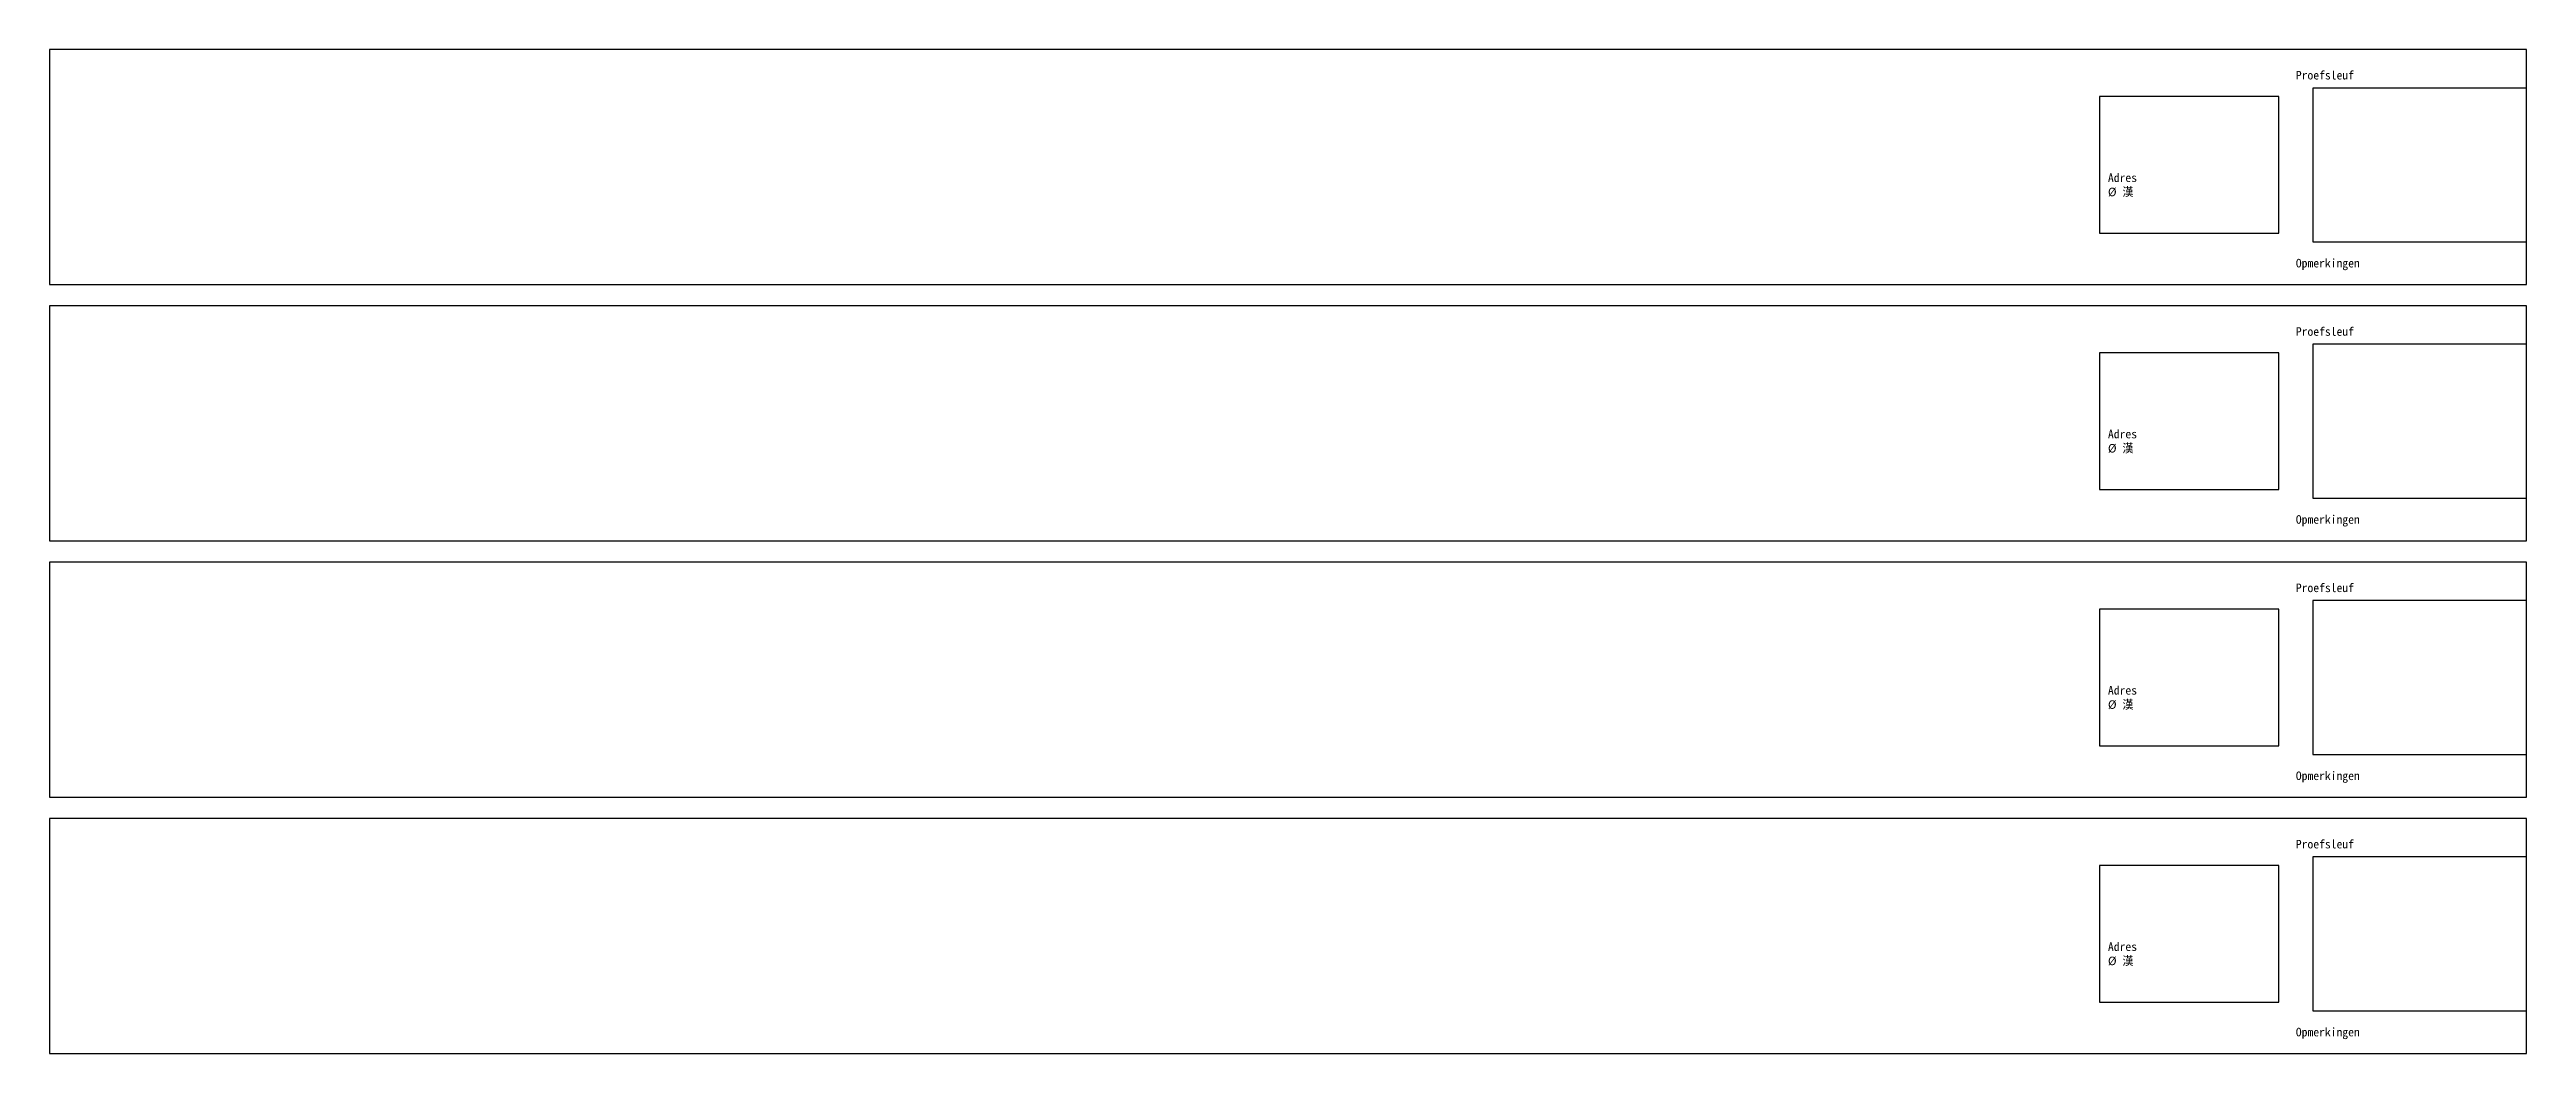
# Model space of a CAD drawing. Extents: x -1.6 to 59, y -9.6 to 6.3.
# Drawn here: x 30 to 59, y -9.6 to 2.15 of the extents above; entities that cross this region are included whole.
import ezdxf

# ---------------------------------------------------------------- set-up
doc = ezdxf.new("R2010")
doc.units = 0
doc.layers.add('Hulplijn kader', color=7, linetype='Continuous')
doc.layers.add('KADER', color=7, linetype='Continuous')

msp = doc.modelspace()

# ---------------------------------------------------------------- texts
at = {"char_height": 0.1, "attachment_point": 1}
for insert in [(56.3, -0.3), (56.3, -3.3), (56.3, -6.3), (56.3, -9.3)]:
    msp.add_mtext('Opmerkingen', dxfattribs=dict(at, insert=insert))
at = {"layer": 'KADER'}
for p in [(56.3, 1.8), (56.3, -1.2), (56.3, -4.2), (56.3, -7.2)]:
    msp.add_text('Proefsleuf', height=0.1, dxfattribs=at).set_placement(p)
at = {"layer": 'KADER', "char_height": 0.1, "attachment_point": 1}
for insert in [(54.1, 0.7), (54.1, -2.3), (54.1, -5.3), (54.1, -8.3)]:
    msp.add_mtext('Adres\\PØ 漢', dxfattribs=dict(at, insert=insert))

# ---------------------------------------------------------------- linework, layer by layer
at = {"layer": 'Hulplijn kader'}
for points in [[(54, 0), (56.1, 0), (56.1, 1.6), (54, 1.6)], [(56.5, -0.1), (59, -0.1), (59, 1.7), (56.5, 1.7)], [(54, -3), (56.1, -3), (56.1, -1.4), (54, -1.4)], [(56.5, -3.1), (59, -3.1), (59, -1.3), (56.5, -1.3)], [(56.5, -6.1), (59, -6.1), (59, -4.3), (56.5, -4.3)], [(54, -6), (56.1, -6), (56.1, -4.4), (54, -4.4)], [(54, -9), (56.1, -9), (56.1, -7.4), (54, -7.4)], [(56.5, -9.1), (59, -9.1), (59, -7.3), (56.5, -7.3)]]:
    msp.add_lwpolyline(points, close=True, dxfattribs=at)
at = {"layer": 'KADER'}
for points in [[(30, -0.6), (59, -0.6), (59, 2.15), (30, 2.15)], [(30, -3.6), (59, -3.6), (59, -0.85), (30, -0.85)], [(30, -6.6), (59, -6.6), (59, -3.85), (30, -3.85)], [(30, -9.6), (59, -9.6), (59, -6.85), (30, -6.85)]]:
    msp.add_lwpolyline(points, close=True, dxfattribs=at)

msp.set_redraw_order([(e.dxf.handle, doc.entitydb.next_handle()) for e in msp.query("TEXT MTEXT ATTDEF DIMENSION ARC_DIMENSION")])  # texts and dimensions are drawn at this point

doc.saveas('drawing.dxf')
